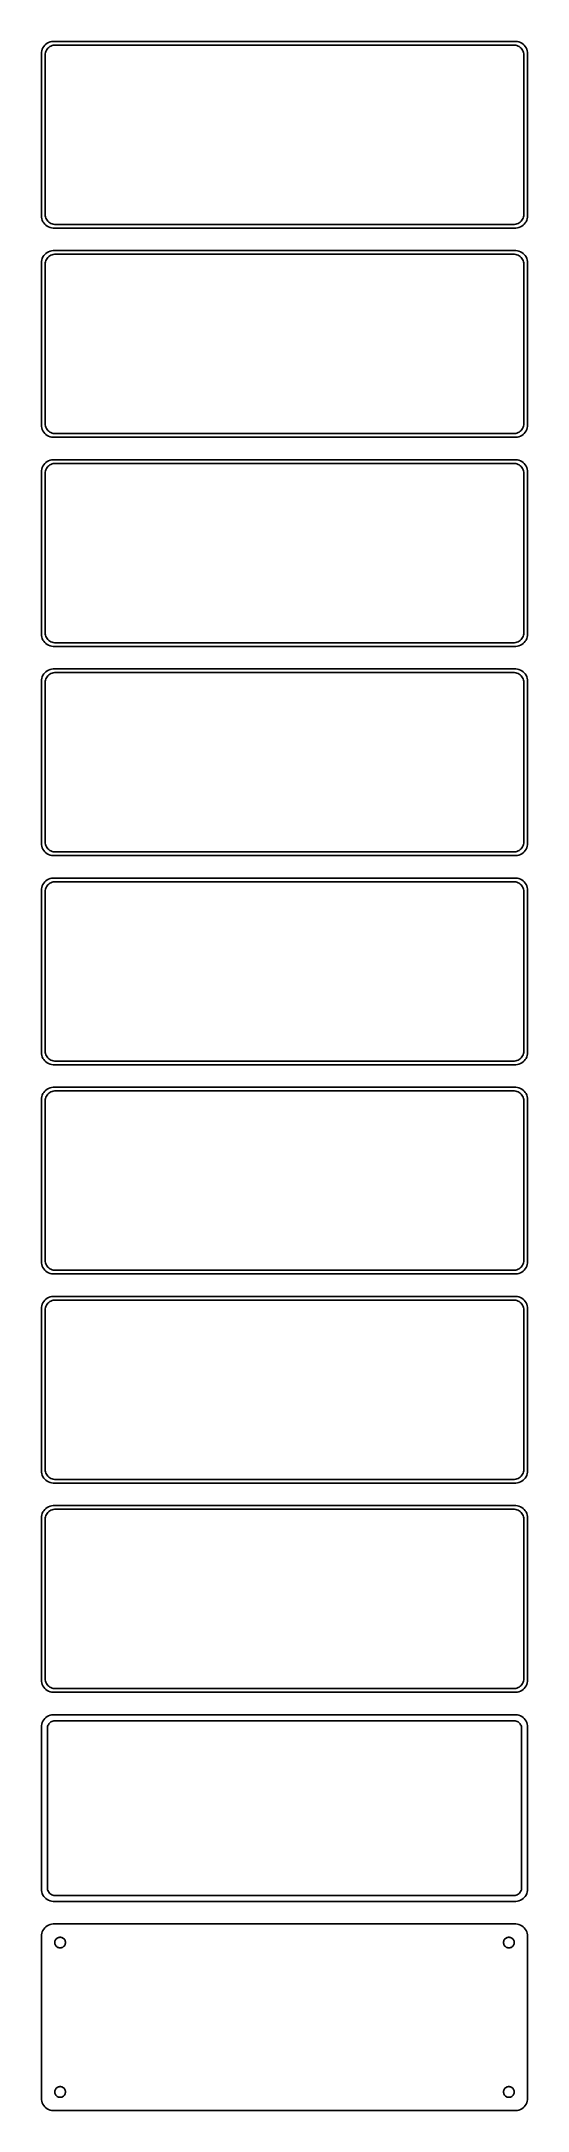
# Model space of a CAD drawing. Header units: metres. Extents: x -98 to 98, y 803 to 1633.
import ezdxf

# ---------------------------------------------------------------- set-up
doc = ezdxf.new("R2010")
doc.units = ezdxf.units.M

msp = doc.modelspace()

# ---------------------------------------------------------------- linework, layer by layer
for p, q in [((-97.4606, 1629.13), (-97.5, 1628.5)), ((-97.3429, 1629.74), (-97.4606, 1629.13)), ((-97.1489, 1630.34), (-97.3429, 1629.74)), ((-96.8815, 1630.91), (-97.1489, 1630.34)), ((-96.5451, 1631.44), (-96.8815, 1630.91)), ((-96.1448, 1631.92), (-96.5451, 1631.44)), ((-95.6871, 1632.35), (-96.1448, 1631.92)), ((-95.9685, 1628.5), (-95.8743, 1628.99)), ((-95.8743, 1628.99), (-95.7191, 1629.47)), ((-95.7191, 1629.47), (-95.5052, 1629.93)), ((-95.1791, 1632.72), (-95.6871, 1632.35)), ((-95.5052, 1629.93), (-95.2361, 1630.35)), ((-95.2361, 1630.35), (-94.9159, 1630.74)), ((-94.6289, 1633.02), (-95.1791, 1632.72)), ((-94.9159, 1630.74), (-94.5497, 1631.08)), ((-94.0451, 1633.26), (-94.6289, 1633.02)), ((-94.5497, 1631.08), (-94.1433, 1631.38)), ((-94.1433, 1631.38), (-93.7031, 1631.62)), ((-93.4369, 1633.41), (-94.0451, 1633.26)), ((-93.7031, 1631.62), (-93.2361, 1631.8)), ((-92.8139, 1633.49), (-93.4369, 1633.41)), ((-93.2361, 1631.8), (-92.7495, 1631.93)), ((92.8139, 1633.49), (-92.8139, 1633.49)), ((-92.7495, 1631.93), (-92.2512, 1631.99)), ((-92.2512, 1631.99), (92.2512, 1631.99)), ((92.2512, 1631.99), (92.7495, 1631.93)), ((92.7495, 1631.93), (93.2361, 1631.8)), ((93.4369, 1633.41), (92.8139, 1633.49)), ((93.2361, 1631.8), (93.7031, 1631.62)), ((94.0451, 1633.26), (93.4369, 1633.41)), ((93.7031, 1631.62), (94.1433, 1631.38)), ((94.6289, 1633.02), (94.0451, 1633.26)), ((94.1433, 1631.38), (94.5497, 1631.08)), ((94.5497, 1631.08), (94.9159, 1630.74)), ((95.1791, 1632.72), (94.6289, 1633.02)), ((94.9159, 1630.74), (95.2361, 1630.35)), ((95.6871, 1632.35), (95.1791, 1632.72)), ((95.2361, 1630.35), (95.5052, 1629.93)), ((95.5052, 1629.93), (95.7191, 1629.47)), ((96.1448, 1631.92), (95.6871, 1632.35)), ((95.7191, 1629.47), (95.8743, 1628.99)), ((95.8743, 1628.99), (95.9685, 1628.5)), ((96.5451, 1631.44), (96.1448, 1631.92)), ((96.8815, 1630.91), (96.5451, 1631.44)), ((97.1489, 1630.34), (96.8815, 1630.91)), ((97.3429, 1629.74), (97.1489, 1630.34)), ((97.4606, 1629.13), (97.3429, 1629.74)), ((97.5, 1628.5), (97.4606, 1629.13)), ((-97.5, 1628.5), (-97.5, 1563.5)), ((-96, 1628), (-95.9685, 1628.5)), ((-96, 1564), (-96, 1628)), ((95.9685, 1628.5), (96, 1628)), ((96, 1628), (96, 1564)), ((97.5, 1563.5), (97.5, 1628.5)), ((-97.5, 1563.5), (-97.4606, 1562.87)), ((-97.4606, 1562.87), (-97.3429, 1562.26)), ((-97.3429, 1562.26), (-97.1489, 1561.66)), ((-95.9685, 1563.5), (-96, 1564)), ((-95.8743, 1563.01), (-95.9685, 1563.5)), ((-95.7191, 1562.53), (-95.8743, 1563.01)), ((-95.5052, 1562.07), (-95.7191, 1562.53)), ((95.7191, 1562.53), (95.5052, 1562.07)), ((95.8743, 1563.01), (95.7191, 1562.53)), ((95.9685, 1563.5), (95.8743, 1563.01)), ((96, 1564), (95.9685, 1563.5)), ((97.1489, 1561.66), (97.3429, 1562.26)), ((97.3429, 1562.26), (97.4606, 1562.87)), ((97.4606, 1562.87), (97.5, 1563.5)), ((-97.1489, 1561.66), (-96.8815, 1561.09)), ((-96.8815, 1561.09), (-96.5451, 1560.56)), ((-96.5451, 1560.56), (-96.1448, 1560.08)), ((-96.1448, 1560.08), (-95.6871, 1559.65)), ((-95.6871, 1559.65), (-95.1791, 1559.28)), ((-95.2361, 1561.65), (-95.5052, 1562.07)), ((-94.9159, 1561.26), (-95.2361, 1561.65)), ((-95.1791, 1559.28), (-94.6289, 1558.98)), ((-94.5497, 1560.92), (-94.9159, 1561.26)), ((-94.6289, 1558.98), (-94.0451, 1558.74)), ((-94.1433, 1560.62), (-94.5497, 1560.92)), ((-93.7031, 1560.38), (-94.1433, 1560.62)), ((-94.0451, 1558.74), (-93.4369, 1558.59)), ((-93.2361, 1560.2), (-93.7031, 1560.38)), ((-93.4369, 1558.59), (-92.8139, 1558.51)), ((-92.7495, 1560.07), (-93.2361, 1560.2)), ((-92.8139, 1558.51), (92.8139, 1558.51)), ((-92.2512, 1560.01), (-92.7495, 1560.07)), ((92.2512, 1560.01), (-92.2512, 1560.01)), ((92.7495, 1560.07), (92.2512, 1560.01)), ((93.2361, 1560.2), (92.7495, 1560.07)), ((92.8139, 1558.51), (93.4369, 1558.59)), ((93.7031, 1560.38), (93.2361, 1560.2)), ((93.4369, 1558.59), (94.0451, 1558.74)), ((94.1433, 1560.62), (93.7031, 1560.38)), ((94.0451, 1558.74), (94.6289, 1558.98)), ((94.5497, 1560.92), (94.1433, 1560.62)), ((94.9159, 1561.26), (94.5497, 1560.92)), ((94.6289, 1558.98), (95.1791, 1559.28)), ((95.2361, 1561.65), (94.9159, 1561.26)), ((95.1791, 1559.28), (95.6871, 1559.65)), ((95.5052, 1562.07), (95.2361, 1561.65)), ((95.6871, 1559.65), (96.1448, 1560.08)), ((96.1448, 1560.08), (96.5451, 1560.56)), ((96.5451, 1560.56), (96.8815, 1561.09)), ((96.8815, 1561.09), (97.1489, 1561.66)), ((-97.3429, 1545.74), (-97.4606, 1545.13)), ((-97.1489, 1546.34), (-97.3429, 1545.74)), ((-96.8815, 1546.91), (-97.1489, 1546.34)), ((-96.5451, 1547.44), (-96.8815, 1546.91)), ((-96.1448, 1547.92), (-96.5451, 1547.44)), ((-95.6871, 1548.35), (-96.1448, 1547.92)), ((-95.7191, 1545.47), (-95.5052, 1545.93)), ((-95.1791, 1548.72), (-95.6871, 1548.35)), ((-95.5052, 1545.93), (-95.2361, 1546.35)), ((-95.2361, 1546.35), (-94.9159, 1546.74)), ((-94.6289, 1549.02), (-95.1791, 1548.72)), ((-94.9159, 1546.74), (-94.5497, 1547.08)), ((-94.0451, 1549.26), (-94.6289, 1549.02)), ((-94.5497, 1547.08), (-94.1433, 1547.38)), ((-94.1433, 1547.38), (-93.7031, 1547.62)), ((-93.4369, 1549.41), (-94.0451, 1549.26)), ((-93.7031, 1547.62), (-93.2361, 1547.8)), ((-92.8139, 1549.49), (-93.4369, 1549.41)), ((-93.2361, 1547.8), (-92.7495, 1547.93)), ((92.8139, 1549.49), (-92.8139, 1549.49)), ((-92.7495, 1547.93), (-92.2512, 1547.99)), ((-92.2512, 1547.99), (92.2512, 1547.99)), ((92.2512, 1547.99), (92.7495, 1547.93)), ((92.7495, 1547.93), (93.2361, 1547.8)), ((93.4369, 1549.41), (92.8139, 1549.49)), ((93.2361, 1547.8), (93.7031, 1547.62)), ((94.0451, 1549.26), (93.4369, 1549.41)), ((93.7031, 1547.62), (94.1433, 1547.38)), ((94.6289, 1549.02), (94.0451, 1549.26)), ((94.1433, 1547.38), (94.5497, 1547.08)), ((94.5497, 1547.08), (94.9159, 1546.74)), ((95.1791, 1548.72), (94.6289, 1549.02)), ((94.9159, 1546.74), (95.2361, 1546.35)), ((95.6871, 1548.35), (95.1791, 1548.72)), ((95.2361, 1546.35), (95.5052, 1545.93)), ((95.5052, 1545.93), (95.7191, 1545.47)), ((96.1448, 1547.92), (95.6871, 1548.35)), ((96.5451, 1547.44), (96.1448, 1547.92)), ((96.8815, 1546.91), (96.5451, 1547.44)), ((97.1489, 1546.34), (96.8815, 1546.91)), ((97.3429, 1545.74), (97.1489, 1546.34)), ((97.4606, 1545.13), (97.3429, 1545.74)), ((-97.4606, 1545.13), (-97.5, 1544.5)), ((-97.5, 1544.5), (-97.5, 1479.5)), ((-96, 1544), (-95.9685, 1544.5)), ((-96, 1480), (-96, 1544)), ((-95.9685, 1544.5), (-95.8743, 1544.99)), ((-95.8743, 1544.99), (-95.7191, 1545.47)), ((95.7191, 1545.47), (95.8743, 1544.99)), ((95.8743, 1544.99), (95.9685, 1544.5)), ((95.9685, 1544.5), (96, 1544)), ((96, 1544), (96, 1480)), ((97.5, 1544.5), (97.4606, 1545.13)), ((97.5, 1479.5), (97.5, 1544.5)), ((-97.5, 1479.5), (-97.4606, 1478.87)), ((-95.9685, 1479.5), (-96, 1480)), ((-95.8743, 1479.01), (-95.9685, 1479.5)), ((95.9685, 1479.5), (95.8743, 1479.01)), ((96, 1480), (95.9685, 1479.5)), ((97.4606, 1478.87), (97.5, 1479.5)), ((-97.4606, 1478.87), (-97.3429, 1478.26)), ((-97.3429, 1478.26), (-97.1489, 1477.66)), ((-97.1489, 1477.66), (-96.8815, 1477.09)), ((-96.8815, 1477.09), (-96.5451, 1476.56)), ((-96.5451, 1476.56), (-96.1448, 1476.08)), ((-96.1448, 1476.08), (-95.6871, 1475.65)), ((-95.7191, 1478.53), (-95.8743, 1479.01)), ((-95.5052, 1478.07), (-95.7191, 1478.53)), ((-95.6871, 1475.65), (-95.1791, 1475.28)), ((-95.2361, 1477.65), (-95.5052, 1478.07)), ((-94.9159, 1477.26), (-95.2361, 1477.65)), ((-95.1791, 1475.28), (-94.6289, 1474.98)), ((-94.5497, 1476.92), (-94.9159, 1477.26)), ((-94.6289, 1474.98), (-94.0451, 1474.74)), ((-94.1433, 1476.62), (-94.5497, 1476.92)), ((-93.7031, 1476.38), (-94.1433, 1476.62)), ((-94.0451, 1474.74), (-93.4369, 1474.59)), ((-93.2361, 1476.2), (-93.7031, 1476.38)), ((-93.4369, 1474.59), (-92.8139, 1474.51)), ((-92.7495, 1476.07), (-93.2361, 1476.2)), ((-92.8139, 1474.51), (92.8139, 1474.51)), ((-92.2512, 1476.01), (-92.7495, 1476.07)), ((92.2512, 1476.01), (-92.2512, 1476.01)), ((92.7495, 1476.07), (92.2512, 1476.01)), ((93.2361, 1476.2), (92.7495, 1476.07)), ((92.8139, 1474.51), (93.4369, 1474.59)), ((93.7031, 1476.38), (93.2361, 1476.2)), ((93.4369, 1474.59), (94.0451, 1474.74)), ((94.1433, 1476.62), (93.7031, 1476.38)), ((94.0451, 1474.74), (94.6289, 1474.98)), ((94.5497, 1476.92), (94.1433, 1476.62)), ((94.9159, 1477.26), (94.5497, 1476.92)), ((94.6289, 1474.98), (95.1791, 1475.28)), ((95.2361, 1477.65), (94.9159, 1477.26)), ((95.1791, 1475.28), (95.6871, 1475.65)), ((95.5052, 1478.07), (95.2361, 1477.65)), ((95.7191, 1478.53), (95.5052, 1478.07)), ((95.6871, 1475.65), (96.1448, 1476.08)), ((95.8743, 1479.01), (95.7191, 1478.53)), ((96.1448, 1476.08), (96.5451, 1476.56)), ((96.5451, 1476.56), (96.8815, 1477.09)), ((96.8815, 1477.09), (97.1489, 1477.66)), ((97.1489, 1477.66), (97.3429, 1478.26)), ((97.3429, 1478.26), (97.4606, 1478.87)), ((-96.8815, 1462.91), (-97.1489, 1462.34)), ((-96.5451, 1463.44), (-96.8815, 1462.91)), ((-96.1448, 1463.92), (-96.5451, 1463.44)), ((-95.6871, 1464.35), (-96.1448, 1463.92)), ((-95.1791, 1464.72), (-95.6871, 1464.35)), ((-95.2361, 1462.35), (-94.9159, 1462.74)), ((-94.6289, 1465.02), (-95.1791, 1464.72)), ((-94.9159, 1462.74), (-94.5497, 1463.08)), ((-94.0451, 1465.26), (-94.6289, 1465.02)), ((-94.5497, 1463.08), (-94.1433, 1463.38)), ((-94.1433, 1463.38), (-93.7031, 1463.62)), ((-93.4369, 1465.41), (-94.0451, 1465.26)), ((-93.7031, 1463.62), (-93.2361, 1463.8)), ((-92.8139, 1465.49), (-93.4369, 1465.41)), ((-93.2361, 1463.8), (-92.7495, 1463.93)), ((92.8139, 1465.49), (-92.8139, 1465.49)), ((-92.7495, 1463.93), (-92.2512, 1463.99)), ((-92.2512, 1463.99), (92.2512, 1463.99)), ((92.2512, 1463.99), (92.7495, 1463.93)), ((92.7495, 1463.93), (93.2361, 1463.8)), ((93.4369, 1465.41), (92.8139, 1465.49)), ((93.2361, 1463.8), (93.7031, 1463.62)), ((94.0451, 1465.26), (93.4369, 1465.41)), ((93.7031, 1463.62), (94.1433, 1463.38)), ((94.6289, 1465.02), (94.0451, 1465.26)), ((94.1433, 1463.38), (94.5497, 1463.08)), ((94.5497, 1463.08), (94.9159, 1462.74)), ((95.1791, 1464.72), (94.6289, 1465.02)), ((94.9159, 1462.74), (95.2361, 1462.35)), ((95.6871, 1464.35), (95.1791, 1464.72)), ((96.1448, 1463.92), (95.6871, 1464.35)), ((96.5451, 1463.44), (96.1448, 1463.92)), ((96.8815, 1462.91), (96.5451, 1463.44)), ((97.1489, 1462.34), (96.8815, 1462.91)), ((-97.4606, 1461.13), (-97.5, 1460.5)), ((-97.5, 1460.5), (-97.5, 1395.5)), ((-97.3429, 1461.74), (-97.4606, 1461.13)), ((-97.1489, 1462.34), (-97.3429, 1461.74)), ((-96, 1460), (-95.9685, 1460.5)), ((-96, 1396), (-96, 1460)), ((-95.9685, 1460.5), (-95.8743, 1460.99)), ((-95.8743, 1460.99), (-95.7191, 1461.47)), ((-95.7191, 1461.47), (-95.5052, 1461.93)), ((-95.5052, 1461.93), (-95.2361, 1462.35)), ((95.2361, 1462.35), (95.5052, 1461.93)), ((95.5052, 1461.93), (95.7191, 1461.47)), ((95.7191, 1461.47), (95.8743, 1460.99)), ((95.8743, 1460.99), (95.9685, 1460.5)), ((95.9685, 1460.5), (96, 1460)), ((96, 1460), (96, 1396)), ((97.3429, 1461.74), (97.1489, 1462.34)), ((97.4606, 1461.13), (97.3429, 1461.74)), ((97.5, 1460.5), (97.4606, 1461.13)), ((97.5, 1395.5), (97.5, 1460.5)), ((-97.5, 1395.5), (-97.4606, 1394.87)), ((-97.4606, 1394.87), (-97.3429, 1394.26)), ((-97.3429, 1394.26), (-97.1489, 1393.66)), ((-97.1489, 1393.66), (-96.8815, 1393.09)), ((-96.8815, 1393.09), (-96.5451, 1392.56)), ((-96.5451, 1392.56), (-96.1448, 1392.08)), ((-96.1448, 1392.08), (-95.6871, 1391.65)), ((-95.9685, 1395.5), (-96, 1396)), ((-95.8743, 1395.01), (-95.9685, 1395.5)), ((-95.7191, 1394.53), (-95.8743, 1395.01)), ((-95.5052, 1394.07), (-95.7191, 1394.53)), ((-95.6871, 1391.65), (-95.1791, 1391.28)), ((-95.2361, 1393.65), (-95.5052, 1394.07)), ((-94.9159, 1393.26), (-95.2361, 1393.65)), ((-95.1791, 1391.28), (-94.6289, 1390.98)), ((-94.5497, 1392.92), (-94.9159, 1393.26)), ((-94.6289, 1390.98), (-94.0451, 1390.74)), ((-94.1433, 1392.62), (-94.5497, 1392.92)), ((-93.7031, 1392.38), (-94.1433, 1392.62)), ((-94.0451, 1390.74), (-93.4369, 1390.59)), ((-93.2361, 1392.2), (-93.7031, 1392.38)), ((-93.4369, 1390.59), (-92.8139, 1390.51)), ((-92.7495, 1392.07), (-93.2361, 1392.2)), ((-92.8139, 1390.51), (92.8139, 1390.51)), ((-92.2512, 1392.01), (-92.7495, 1392.07)), ((92.2512, 1392.01), (-92.2512, 1392.01)), ((92.7495, 1392.07), (92.2512, 1392.01)), ((93.2361, 1392.2), (92.7495, 1392.07)), ((92.8139, 1390.51), (93.4369, 1390.59)), ((93.7031, 1392.38), (93.2361, 1392.2)), ((93.4369, 1390.59), (94.0451, 1390.74)), ((94.1433, 1392.62), (93.7031, 1392.38)), ((94.0451, 1390.74), (94.6289, 1390.98)), ((94.5497, 1392.92), (94.1433, 1392.62)), ((94.9159, 1393.26), (94.5497, 1392.92)), ((94.6289, 1390.98), (95.1791, 1391.28)), ((95.2361, 1393.65), (94.9159, 1393.26)), ((95.1791, 1391.28), (95.6871, 1391.65)), ((95.5052, 1394.07), (95.2361, 1393.65)), ((95.7191, 1394.53), (95.5052, 1394.07)), ((95.6871, 1391.65), (96.1448, 1392.08)), ((95.8743, 1395.01), (95.7191, 1394.53)), ((95.9685, 1395.5), (95.8743, 1395.01)), ((96, 1396), (95.9685, 1395.5)), ((96.1448, 1392.08), (96.5451, 1392.56)), ((96.5451, 1392.56), (96.8815, 1393.09)), ((96.8815, 1393.09), (97.1489, 1393.66)), ((97.1489, 1393.66), (97.3429, 1394.26)), ((97.3429, 1394.26), (97.4606, 1394.87)), ((97.4606, 1394.87), (97.5, 1395.5)), ((-96.5451, 1379.44), (-96.8815, 1378.91)), ((-96.1448, 1379.92), (-96.5451, 1379.44)), ((-95.6871, 1380.35), (-96.1448, 1379.92)), ((-95.1791, 1380.72), (-95.6871, 1380.35)), ((-94.6289, 1381.02), (-95.1791, 1380.72)), ((-94.0451, 1381.26), (-94.6289, 1381.02)), ((-94.1433, 1379.38), (-93.7031, 1379.62)), ((-93.4369, 1381.41), (-94.0451, 1381.26)), ((-93.7031, 1379.62), (-93.2361, 1379.8)), ((-92.8139, 1381.49), (-93.4369, 1381.41)), ((-93.2361, 1379.8), (-92.7495, 1379.93)), ((92.8139, 1381.49), (-92.8139, 1381.49)), ((-92.7495, 1379.93), (-92.2512, 1379.99)), ((-92.2512, 1379.99), (92.2512, 1379.99)), ((92.2512, 1379.99), (92.7495, 1379.93)), ((92.7495, 1379.93), (93.2361, 1379.8)), ((93.4369, 1381.41), (92.8139, 1381.49)), ((93.2361, 1379.8), (93.7031, 1379.62)), ((94.0451, 1381.26), (93.4369, 1381.41)), ((93.7031, 1379.62), (94.1433, 1379.38)), ((94.6289, 1381.02), (94.0451, 1381.26)), ((95.1791, 1380.72), (94.6289, 1381.02)), ((95.6871, 1380.35), (95.1791, 1380.72)), ((96.1448, 1379.92), (95.6871, 1380.35)), ((96.5451, 1379.44), (96.1448, 1379.92)), ((96.8815, 1378.91), (96.5451, 1379.44)), ((-97.4606, 1377.13), (-97.5, 1376.5)), ((-97.5, 1376.5), (-97.5, 1311.5)), ((-97.3429, 1377.74), (-97.4606, 1377.13)), ((-97.1489, 1378.34), (-97.3429, 1377.74)), ((-96.8815, 1378.91), (-97.1489, 1378.34)), ((-96, 1376), (-95.9685, 1376.5)), ((-96, 1312), (-96, 1376)), ((-95.9685, 1376.5), (-95.8743, 1376.99)), ((-95.8743, 1376.99), (-95.7191, 1377.47)), ((-95.7191, 1377.47), (-95.5052, 1377.93)), ((-95.5052, 1377.93), (-95.2361, 1378.35)), ((-95.2361, 1378.35), (-94.9159, 1378.74)), ((-94.9159, 1378.74), (-94.5497, 1379.08)), ((-94.5497, 1379.08), (-94.1433, 1379.38)), ((94.1433, 1379.38), (94.5497, 1379.08)), ((94.5497, 1379.08), (94.9159, 1378.74)), ((94.9159, 1378.74), (95.2361, 1378.35)), ((95.2361, 1378.35), (95.5052, 1377.93)), ((95.5052, 1377.93), (95.7191, 1377.47)), ((95.7191, 1377.47), (95.8743, 1376.99)), ((95.8743, 1376.99), (95.9685, 1376.5)), ((95.9685, 1376.5), (96, 1376)), ((96, 1376), (96, 1312)), ((97.1489, 1378.34), (96.8815, 1378.91)), ((97.3429, 1377.74), (97.1489, 1378.34)), ((97.4606, 1377.13), (97.3429, 1377.74)), ((97.5, 1376.5), (97.4606, 1377.13)), ((97.5, 1311.5), (97.5, 1376.5)), ((-97.5, 1311.5), (-97.4606, 1310.87)), ((-97.4606, 1310.87), (-97.3429, 1310.26)), ((-97.3429, 1310.26), (-97.1489, 1309.66)), ((-97.1489, 1309.66), (-96.8815, 1309.09)), ((-96.8815, 1309.09), (-96.5451, 1308.56)), ((-96.5451, 1308.56), (-96.1448, 1308.08)), ((-96.1448, 1308.08), (-95.6871, 1307.65)), ((-95.9685, 1311.5), (-96, 1312)), ((-95.8743, 1311.01), (-95.9685, 1311.5)), ((-95.7191, 1310.53), (-95.8743, 1311.01)), ((-95.5052, 1310.07), (-95.7191, 1310.53)), ((-95.6871, 1307.65), (-95.1791, 1307.28)), ((-95.2361, 1309.65), (-95.5052, 1310.07)), ((-94.9159, 1309.26), (-95.2361, 1309.65)), ((-95.1791, 1307.28), (-94.6289, 1306.98)), ((-94.5497, 1308.92), (-94.9159, 1309.26)), ((-94.6289, 1306.98), (-94.0451, 1306.74)), ((-94.1433, 1308.62), (-94.5497, 1308.92)), ((-93.7031, 1308.38), (-94.1433, 1308.62)), ((-94.0451, 1306.74), (-93.4369, 1306.59)), ((-93.2361, 1308.2), (-93.7031, 1308.38)), ((-93.4369, 1306.59), (-92.8139, 1306.51)), ((-92.7495, 1308.07), (-93.2361, 1308.2)), ((-92.8139, 1306.51), (92.8139, 1306.51)), ((-92.2512, 1308.01), (-92.7495, 1308.07)), ((92.2512, 1308.01), (-92.2512, 1308.01)), ((92.7495, 1308.07), (92.2512, 1308.01)), ((93.2361, 1308.2), (92.7495, 1308.07)), ((92.8139, 1306.51), (93.4369, 1306.59)), ((93.7031, 1308.38), (93.2361, 1308.2)), ((93.4369, 1306.59), (94.0451, 1306.74)), ((94.1433, 1308.62), (93.7031, 1308.38)), ((94.0451, 1306.74), (94.6289, 1306.98)), ((94.5497, 1308.92), (94.1433, 1308.62)), ((94.9159, 1309.26), (94.5497, 1308.92)), ((94.6289, 1306.98), (95.1791, 1307.28)), ((95.2361, 1309.65), (94.9159, 1309.26)), ((95.1791, 1307.28), (95.6871, 1307.65)), ((95.5052, 1310.07), (95.2361, 1309.65)), ((95.7191, 1310.53), (95.5052, 1310.07)), ((95.6871, 1307.65), (96.1448, 1308.08)), ((95.8743, 1311.01), (95.7191, 1310.53)), ((95.9685, 1311.5), (95.8743, 1311.01)), ((96, 1312), (95.9685, 1311.5)), ((96.1448, 1308.08), (96.5451, 1308.56)), ((96.5451, 1308.56), (96.8815, 1309.09)), ((96.8815, 1309.09), (97.1489, 1309.66)), ((97.1489, 1309.66), (97.3429, 1310.26)), ((97.3429, 1310.26), (97.4606, 1310.87)), ((97.4606, 1310.87), (97.5, 1311.5)), ((-95.6871, 1296.35), (-96.1448, 1295.92)), ((-95.1791, 1296.72), (-95.6871, 1296.35)), ((-94.6289, 1297.02), (-95.1791, 1296.72)), ((-94.0451, 1297.26), (-94.6289, 1297.02)), ((-93.4369, 1297.41), (-94.0451, 1297.26)), ((-92.8139, 1297.49), (-93.4369, 1297.41)), ((92.8139, 1297.49), (-92.8139, 1297.49)), ((93.4369, 1297.41), (92.8139, 1297.49)), ((94.0451, 1297.26), (93.4369, 1297.41)), ((94.6289, 1297.02), (94.0451, 1297.26)), ((95.1791, 1296.72), (94.6289, 1297.02)), ((95.6871, 1296.35), (95.1791, 1296.72)), ((96.1448, 1295.92), (95.6871, 1296.35)), ((-97.4606, 1293.13), (-97.5, 1292.5)), ((-97.5, 1292.5), (-97.5, 1227.5)), ((-97.3429, 1293.74), (-97.4606, 1293.13)), ((-97.1489, 1294.34), (-97.3429, 1293.74)), ((-96.8815, 1294.91), (-97.1489, 1294.34)), ((-96.5451, 1295.44), (-96.8815, 1294.91)), ((-96.1448, 1295.92), (-96.5451, 1295.44)), ((-96, 1292), (-95.9685, 1292.5)), ((-96, 1228), (-96, 1292)), ((-95.9685, 1292.5), (-95.8743, 1292.99)), ((-95.8743, 1292.99), (-95.7191, 1293.47)), ((-95.7191, 1293.47), (-95.5052, 1293.93)), ((-95.5052, 1293.93), (-95.2361, 1294.35)), ((-95.2361, 1294.35), (-94.9159, 1294.74)), ((-94.9159, 1294.74), (-94.5497, 1295.08)), ((-94.5497, 1295.08), (-94.1433, 1295.38)), ((-94.1433, 1295.38), (-93.7031, 1295.62)), ((-93.7031, 1295.62), (-93.2361, 1295.8)), ((-93.2361, 1295.8), (-92.7495, 1295.93)), ((-92.7495, 1295.93), (-92.2512, 1295.99)), ((-92.2512, 1295.99), (92.2512, 1295.99)), ((92.2512, 1295.99), (92.7495, 1295.93)), ((92.7495, 1295.93), (93.2361, 1295.8)), ((93.2361, 1295.8), (93.7031, 1295.62)), ((93.7031, 1295.62), (94.1433, 1295.38)), ((94.1433, 1295.38), (94.5497, 1295.08)), ((94.5497, 1295.08), (94.9159, 1294.74)), ((94.9159, 1294.74), (95.2361, 1294.35)), ((95.2361, 1294.35), (95.5052, 1293.93)), ((95.5052, 1293.93), (95.7191, 1293.47)), ((95.7191, 1293.47), (95.8743, 1292.99)), ((95.8743, 1292.99), (95.9685, 1292.5)), ((95.9685, 1292.5), (96, 1292)), ((96, 1292), (96, 1228)), ((96.5451, 1295.44), (96.1448, 1295.92)), ((96.8815, 1294.91), (96.5451, 1295.44)), ((97.1489, 1294.34), (96.8815, 1294.91)), ((97.3429, 1293.74), (97.1489, 1294.34)), ((97.4606, 1293.13), (97.3429, 1293.74)), ((97.5, 1292.5), (97.4606, 1293.13)), ((97.5, 1227.5), (97.5, 1292.5)), ((-97.5, 1227.5), (-97.4606, 1226.87)), ((-97.4606, 1226.87), (-97.3429, 1226.26)), ((-97.3429, 1226.26), (-97.1489, 1225.66)), ((-97.1489, 1225.66), (-96.8815, 1225.09)), ((-96.8815, 1225.09), (-96.5451, 1224.56)), ((-96.5451, 1224.56), (-96.1448, 1224.08)), ((-96.1448, 1224.08), (-95.6871, 1223.65)), ((-95.9685, 1227.5), (-96, 1228)), ((-95.8743, 1227.01), (-95.9685, 1227.5)), ((-95.7191, 1226.53), (-95.8743, 1227.01)), ((-95.5052, 1226.07), (-95.7191, 1226.53)), ((-95.6871, 1223.65), (-95.1791, 1223.28)), ((-95.2361, 1225.65), (-95.5052, 1226.07)), ((-94.9159, 1225.26), (-95.2361, 1225.65)), ((-95.1791, 1223.28), (-94.6289, 1222.98)), ((-94.5497, 1224.92), (-94.9159, 1225.26)), ((-94.6289, 1222.98), (-94.0451, 1222.74)), ((-94.1433, 1224.62), (-94.5497, 1224.92)), ((-93.7031, 1224.38), (-94.1433, 1224.62)), ((-94.0451, 1222.74), (-93.4369, 1222.59)), ((-93.2361, 1224.2), (-93.7031, 1224.38)), ((-93.4369, 1222.59), (-92.8139, 1222.51)), ((-92.7495, 1224.07), (-93.2361, 1224.2)), ((-92.8139, 1222.51), (92.8139, 1222.51)), ((-92.2512, 1224.01), (-92.7495, 1224.07)), ((92.2512, 1224.01), (-92.2512, 1224.01)), ((92.7495, 1224.07), (92.2512, 1224.01)), ((93.2361, 1224.2), (92.7495, 1224.07)), ((92.8139, 1222.51), (93.4369, 1222.59)), ((93.7031, 1224.38), (93.2361, 1224.2)), ((93.4369, 1222.59), (94.0451, 1222.74)), ((94.1433, 1224.62), (93.7031, 1224.38)), ((94.0451, 1222.74), (94.6289, 1222.98)), ((94.5497, 1224.92), (94.1433, 1224.62)), ((94.9159, 1225.26), (94.5497, 1224.92)), ((94.6289, 1222.98), (95.1791, 1223.28)), ((95.2361, 1225.65), (94.9159, 1225.26)), ((95.1791, 1223.28), (95.6871, 1223.65)), ((95.5052, 1226.07), (95.2361, 1225.65)), ((95.7191, 1226.53), (95.5052, 1226.07)), ((95.6871, 1223.65), (96.1448, 1224.08)), ((95.8743, 1227.01), (95.7191, 1226.53)), ((95.9685, 1227.5), (95.8743, 1227.01)), ((96, 1228), (95.9685, 1227.5)), ((96.1448, 1224.08), (96.5451, 1224.56)), ((96.5451, 1224.56), (96.8815, 1225.09)), ((96.8815, 1225.09), (97.1489, 1225.66)), ((97.1489, 1225.66), (97.3429, 1226.26)), ((97.3429, 1226.26), (97.4606, 1226.87)), ((97.4606, 1226.87), (97.5, 1227.5)), ((-94.0451, 1213.26), (-94.6289, 1213.02)), ((-93.4369, 1213.41), (-94.0451, 1213.26)), ((-92.8139, 1213.49), (-93.4369, 1213.41)), ((92.8139, 1213.49), (-92.8139, 1213.49)), ((93.4369, 1213.41), (92.8139, 1213.49)), ((94.0451, 1213.26), (93.4369, 1213.41)), ((94.6289, 1213.02), (94.0451, 1213.26)), ((-97.4606, 1209.13), (-97.5, 1208.5)), ((-97.5, 1208.5), (-97.5, 1143.5)), ((-97.3429, 1209.74), (-97.4606, 1209.13)), ((-97.1489, 1210.34), (-97.3429, 1209.74)), ((-96.8815, 1210.91), (-97.1489, 1210.34)), ((-96.5451, 1211.44), (-96.8815, 1210.91)), ((-96.1448, 1211.92), (-96.5451, 1211.44)), ((-95.6871, 1212.35), (-96.1448, 1211.92)), ((-96, 1208), (-95.9685, 1208.5)), ((-96, 1144), (-96, 1208)), ((-95.9685, 1208.5), (-95.8743, 1208.99)), ((-95.8743, 1208.99), (-95.7191, 1209.47)), ((-95.7191, 1209.47), (-95.5052, 1209.93)), ((-95.1791, 1212.72), (-95.6871, 1212.35)), ((-95.5052, 1209.93), (-95.2361, 1210.35)), ((-95.2361, 1210.35), (-94.9159, 1210.74)), ((-94.6289, 1213.02), (-95.1791, 1212.72)), ((-94.9159, 1210.74), (-94.5497, 1211.08)), ((-94.5497, 1211.08), (-94.1433, 1211.38)), ((-94.1433, 1211.38), (-93.7031, 1211.62)), ((-93.7031, 1211.62), (-93.2361, 1211.8)), ((-93.2361, 1211.8), (-92.7495, 1211.93)), ((-92.7495, 1211.93), (-92.2512, 1211.99)), ((-92.2512, 1211.99), (92.2512, 1211.99)), ((92.2512, 1211.99), (92.7495, 1211.93)), ((92.7495, 1211.93), (93.2361, 1211.8)), ((93.2361, 1211.8), (93.7031, 1211.62)), ((93.7031, 1211.62), (94.1433, 1211.38)), ((94.1433, 1211.38), (94.5497, 1211.08)), ((94.5497, 1211.08), (94.9159, 1210.74)), ((95.1791, 1212.72), (94.6289, 1213.02)), ((94.9159, 1210.74), (95.2361, 1210.35)), ((95.6871, 1212.35), (95.1791, 1212.72)), ((95.2361, 1210.35), (95.5052, 1209.93)), ((95.5052, 1209.93), (95.7191, 1209.47)), ((96.1448, 1211.92), (95.6871, 1212.35)), ((95.7191, 1209.47), (95.8743, 1208.99)), ((95.8743, 1208.99), (95.9685, 1208.5)), ((95.9685, 1208.5), (96, 1208)), ((96, 1208), (96, 1144)), ((96.5451, 1211.44), (96.1448, 1211.92)), ((96.8815, 1210.91), (96.5451, 1211.44)), ((97.1489, 1210.34), (96.8815, 1210.91)), ((97.3429, 1209.74), (97.1489, 1210.34)), ((97.4606, 1209.13), (97.3429, 1209.74)), ((97.5, 1208.5), (97.4606, 1209.13)), ((97.5, 1143.5), (97.5, 1208.5)), ((-97.5, 1143.5), (-97.4606, 1142.87)), ((-97.4606, 1142.87), (-97.3429, 1142.26)), ((-97.3429, 1142.26), (-97.1489, 1141.66)), ((-97.1489, 1141.66), (-96.8815, 1141.09)), ((-96.8815, 1141.09), (-96.5451, 1140.56)), ((-96.5451, 1140.56), (-96.1448, 1140.08)), ((-96.1448, 1140.08), (-95.6871, 1139.65)), ((-95.9685, 1143.5), (-96, 1144)), ((-95.8743, 1143.01), (-95.9685, 1143.5)), ((-95.7191, 1142.53), (-95.8743, 1143.01)), ((-95.5052, 1142.07), (-95.7191, 1142.53)), ((-95.6871, 1139.65), (-95.1791, 1139.28)), ((-95.2361, 1141.65), (-95.5052, 1142.07)), ((-94.9159, 1141.26), (-95.2361, 1141.65)), ((-95.1791, 1139.28), (-94.6289, 1138.98)), ((-94.5497, 1140.92), (-94.9159, 1141.26)), ((-94.6289, 1138.98), (-94.0451, 1138.74)), ((-94.1433, 1140.62), (-94.5497, 1140.92)), ((-93.7031, 1140.38), (-94.1433, 1140.62)), ((-94.0451, 1138.74), (-93.4369, 1138.59)), ((-93.2361, 1140.2), (-93.7031, 1140.38)), ((-93.4369, 1138.59), (-92.8139, 1138.51)), ((-92.7495, 1140.07), (-93.2361, 1140.2)), ((-92.8139, 1138.51), (92.8139, 1138.51)), ((-92.2512, 1140.01), (-92.7495, 1140.07)), ((92.2512, 1140.01), (-92.2512, 1140.01)), ((92.7495, 1140.07), (92.2512, 1140.01)), ((93.2361, 1140.2), (92.7495, 1140.07)), ((92.8139, 1138.51), (93.4369, 1138.59)), ((93.7031, 1140.38), (93.2361, 1140.2)), ((93.4369, 1138.59), (94.0451, 1138.74)), ((94.1433, 1140.62), (93.7031, 1140.38)), ((94.0451, 1138.74), (94.6289, 1138.98)), ((94.5497, 1140.92), (94.1433, 1140.62)), ((94.9159, 1141.26), (94.5497, 1140.92)), ((94.6289, 1138.98), (95.1791, 1139.28)), ((95.2361, 1141.65), (94.9159, 1141.26)), ((95.1791, 1139.28), (95.6871, 1139.65)), ((95.5052, 1142.07), (95.2361, 1141.65)), ((95.7191, 1142.53), (95.5052, 1142.07)), ((95.6871, 1139.65), (96.1448, 1140.08)), ((95.8743, 1143.01), (95.7191, 1142.53)), ((95.9685, 1143.5), (95.8743, 1143.01)), ((96, 1144), (95.9685, 1143.5)), ((96.1448, 1140.08), (96.5451, 1140.56)), ((96.5451, 1140.56), (96.8815, 1141.09)), ((96.8815, 1141.09), (97.1489, 1141.66)), ((97.1489, 1141.66), (97.3429, 1142.26)), ((97.3429, 1142.26), (97.4606, 1142.87)), ((97.4606, 1142.87), (97.5, 1143.5)), ((-97.4606, 1125.13), (-97.5, 1124.5)), ((-97.5, 1124.5), (-97.5, 1059.5)), ((-97.3429, 1125.74), (-97.4606, 1125.13)), ((-97.1489, 1126.34), (-97.3429, 1125.74)), ((-96.8815, 1126.91), (-97.1489, 1126.34)), ((-96.5451, 1127.44), (-96.8815, 1126.91)), ((-96.1448, 1127.92), (-96.5451, 1127.44)), ((-95.6871, 1128.35), (-96.1448, 1127.92)), ((-96, 1124), (-95.9685, 1124.5)), ((-96, 1060), (-96, 1124)), ((-95.9685, 1124.5), (-95.8743, 1124.99)), ((-95.8743, 1124.99), (-95.7191, 1125.47)), ((-95.7191, 1125.47), (-95.5052, 1125.93)), ((-95.1791, 1128.72), (-95.6871, 1128.35)), ((-95.5052, 1125.93), (-95.2361, 1126.35)), ((-95.2361, 1126.35), (-94.9159, 1126.74)), ((-94.6289, 1129.02), (-95.1791, 1128.72)), ((-94.9159, 1126.74), (-94.5497, 1127.08)), ((-94.0451, 1129.26), (-94.6289, 1129.02)), ((-94.5497, 1127.08), (-94.1433, 1127.38)), ((-94.1433, 1127.38), (-93.7031, 1127.62)), ((-93.4369, 1129.41), (-94.0451, 1129.26)), ((-93.7031, 1127.62), (-93.2361, 1127.8)), ((-92.8139, 1129.49), (-93.4369, 1129.41)), ((-93.2361, 1127.8), (-92.7495, 1127.93)), ((92.8139, 1129.49), (-92.8139, 1129.49)), ((-92.7495, 1127.93), (-92.2512, 1127.99)), ((-92.2512, 1127.99), (92.2512, 1127.99)), ((92.2512, 1127.99), (92.7495, 1127.93)), ((92.7495, 1127.93), (93.2361, 1127.8)), ((93.4369, 1129.41), (92.8139, 1129.49)), ((93.2361, 1127.8), (93.7031, 1127.62)), ((94.0451, 1129.26), (93.4369, 1129.41)), ((93.7031, 1127.62), (94.1433, 1127.38)), ((94.6289, 1129.02), (94.0451, 1129.26)), ((94.1433, 1127.38), (94.5497, 1127.08)), ((94.5497, 1127.08), (94.9159, 1126.74)), ((95.1791, 1128.72), (94.6289, 1129.02)), ((94.9159, 1126.74), (95.2361, 1126.35)), ((95.6871, 1128.35), (95.1791, 1128.72)), ((95.2361, 1126.35), (95.5052, 1125.93)), ((95.5052, 1125.93), (95.7191, 1125.47)), ((96.1448, 1127.92), (95.6871, 1128.35)), ((95.7191, 1125.47), (95.8743, 1124.99)), ((95.8743, 1124.99), (95.9685, 1124.5)), ((95.9685, 1124.5), (96, 1124)), ((96, 1124), (96, 1060)), ((96.5451, 1127.44), (96.1448, 1127.92)), ((96.8815, 1126.91), (96.5451, 1127.44)), ((97.1489, 1126.34), (96.8815, 1126.91)), ((97.3429, 1125.74), (97.1489, 1126.34)), ((97.4606, 1125.13), (97.3429, 1125.74)), ((97.5, 1124.5), (97.4606, 1125.13)), ((97.5, 1059.5), (97.5, 1124.5)), ((-97.5, 1059.5), (-97.4606, 1058.87)), ((-97.4606, 1058.87), (-97.3429, 1058.26)), ((-97.3429, 1058.26), (-97.1489, 1057.66)), ((-97.1489, 1057.66), (-96.8815, 1057.09)), ((-96.8815, 1057.09), (-96.5451, 1056.56)), ((-96.5451, 1056.56), (-96.1448, 1056.08)), ((-96.1448, 1056.08), (-95.6871, 1055.65)), ((-95.9685, 1059.5), (-96, 1060)), ((-95.8743, 1059.01), (-95.9685, 1059.5)), ((-95.7191, 1058.53), (-95.8743, 1059.01)), ((-95.5052, 1058.07), (-95.7191, 1058.53)), ((-95.6871, 1055.65), (-95.1791, 1055.28)), ((-95.2361, 1057.65), (-95.5052, 1058.07)), ((-94.9159, 1057.26), (-95.2361, 1057.65)), ((-94.5497, 1056.92), (-94.9159, 1057.26)), ((-94.1433, 1056.62), (-94.5497, 1056.92)), ((-93.7031, 1056.38), (-94.1433, 1056.62)), ((-93.2361, 1056.2), (-93.7031, 1056.38)), ((-92.7495, 1056.07), (-93.2361, 1056.2)), ((-92.2512, 1056.01), (-92.7495, 1056.07)), ((92.2512, 1056.01), (-92.2512, 1056.01)), ((92.7495, 1056.07), (92.2512, 1056.01)), ((93.2361, 1056.2), (92.7495, 1056.07)), ((93.7031, 1056.38), (93.2361, 1056.2)), ((94.1433, 1056.62), (93.7031, 1056.38)), ((94.5497, 1056.92), (94.1433, 1056.62)), ((94.9159, 1057.26), (94.5497, 1056.92)), ((95.2361, 1057.65), (94.9159, 1057.26)), ((95.1791, 1055.28), (95.6871, 1055.65)), ((95.5052, 1058.07), (95.2361, 1057.65)), ((95.7191, 1058.53), (95.5052, 1058.07)), ((95.6871, 1055.65), (96.1448, 1056.08)), ((95.8743, 1059.01), (95.7191, 1058.53)), ((95.9685, 1059.5), (95.8743, 1059.01)), ((96, 1060), (95.9685, 1059.5)), ((96.1448, 1056.08), (96.5451, 1056.56)), ((96.5451, 1056.56), (96.8815, 1057.09)), ((96.8815, 1057.09), (97.1489, 1057.66)), ((97.1489, 1057.66), (97.3429, 1058.26)), ((97.3429, 1058.26), (97.4606, 1058.87)), ((97.4606, 1058.87), (97.5, 1059.5)), ((-95.1791, 1055.28), (-94.6289, 1054.98)), ((-94.6289, 1054.98), (-94.0451, 1054.74)), ((-94.0451, 1054.74), (-93.4369, 1054.59)), ((-93.4369, 1054.59), (-92.8139, 1054.51)), ((-92.8139, 1054.51), (92.8139, 1054.51)), ((92.8139, 1054.51), (93.4369, 1054.59)), ((93.4369, 1054.59), (94.0451, 1054.74)), ((94.0451, 1054.74), (94.6289, 1054.98)), ((94.6289, 1054.98), (95.1791, 1055.28)), ((-97.4606, 1041.13), (-97.5, 1040.5)), ((-97.5, 1040.5), (-97.5, 975.5)), ((-97.3429, 1041.74), (-97.4606, 1041.13)), ((-97.1489, 1042.34), (-97.3429, 1041.74)), ((-96.8815, 1042.91), (-97.1489, 1042.34)), ((-96.5451, 1043.44), (-96.8815, 1042.91)), ((-96.1448, 1043.92), (-96.5451, 1043.44)), ((-95.6871, 1044.35), (-96.1448, 1043.92)), ((-96, 1040), (-95.9685, 1040.5)), ((-96, 976), (-96, 1040)), ((-95.9685, 1040.5), (-95.8743, 1040.99)), ((-95.8743, 1040.99), (-95.7191, 1041.47)), ((-95.7191, 1041.47), (-95.5052, 1041.93)), ((-95.1791, 1044.72), (-95.6871, 1044.35)), ((-95.5052, 1041.93), (-95.2361, 1042.35)), ((-95.2361, 1042.35), (-94.9159, 1042.74)), ((-94.6289, 1045.02), (-95.1791, 1044.72)), ((-94.9159, 1042.74), (-94.5497, 1043.08)), ((-94.0451, 1045.26), (-94.6289, 1045.02)), ((-94.5497, 1043.08), (-94.1433, 1043.38)), ((-94.1433, 1043.38), (-93.7031, 1043.62)), ((-93.4369, 1045.41), (-94.0451, 1045.26)), ((-93.7031, 1043.62), (-93.2361, 1043.8)), ((-92.8139, 1045.49), (-93.4369, 1045.41)), ((-93.2361, 1043.8), (-92.7495, 1043.93)), ((92.8139, 1045.49), (-92.8139, 1045.49)), ((-92.7495, 1043.93), (-92.2512, 1043.99)), ((-92.2512, 1043.99), (92.2512, 1043.99)), ((92.2512, 1043.99), (92.7495, 1043.93)), ((92.7495, 1043.93), (93.2361, 1043.8)), ((93.4369, 1045.41), (92.8139, 1045.49)), ((93.2361, 1043.8), (93.7031, 1043.62)), ((94.0451, 1045.26), (93.4369, 1045.41)), ((93.7031, 1043.62), (94.1433, 1043.38)), ((94.6289, 1045.02), (94.0451, 1045.26)), ((94.1433, 1043.38), (94.5497, 1043.08)), ((94.5497, 1043.08), (94.9159, 1042.74)), ((95.1791, 1044.72), (94.6289, 1045.02)), ((94.9159, 1042.74), (95.2361, 1042.35)), ((95.6871, 1044.35), (95.1791, 1044.72)), ((95.2361, 1042.35), (95.5052, 1041.93)), ((95.5052, 1041.93), (95.7191, 1041.47)), ((96.1448, 1043.92), (95.6871, 1044.35)), ((95.7191, 1041.47), (95.8743, 1040.99)), ((95.8743, 1040.99), (95.9685, 1040.5)), ((95.9685, 1040.5), (96, 1040)), ((96, 1040), (96, 976)), ((96.5451, 1043.44), (96.1448, 1043.92)), ((96.8815, 1042.91), (96.5451, 1043.44)), ((97.1489, 1042.34), (96.8815, 1042.91)), ((97.3429, 1041.74), (97.1489, 1042.34)), ((97.4606, 1041.13), (97.3429, 1041.74)), ((97.5, 1040.5), (97.4606, 1041.13)), ((97.5, 975.5), (97.5, 1040.5)), ((-97.5, 975.5), (-97.4606, 974.873)), ((-97.4606, 974.873), (-97.3429, 974.257)), ((-97.3429, 974.257), (-97.1489, 973.659)), ((-97.1489, 973.659), (-96.8815, 973.091)), ((-96.8815, 973.091), (-96.5451, 972.561)), ((-96.5451, 972.561), (-96.1448, 972.077)), ((-95.9685, 975.499), (-96, 976)), ((-95.8743, 975.005), (-95.9685, 975.499)), ((-95.7191, 974.528), (-95.8743, 975.005)), ((-95.5052, 974.073), (-95.7191, 974.528)), ((-95.2361, 973.649), (-95.5052, 974.073)), ((-94.9159, 973.262), (-95.2361, 973.649)), ((-94.5497, 972.918), (-94.9159, 973.262)), ((-94.1433, 972.623), (-94.5497, 972.918)), ((-93.7031, 972.381), (-94.1433, 972.623)), ((-93.2361, 972.196), (-93.7031, 972.381)), ((93.7031, 972.381), (93.2361, 972.196)), ((94.1433, 972.623), (93.7031, 972.381)), ((94.5497, 972.918), (94.1433, 972.623)), ((94.9159, 973.262), (94.5497, 972.918)), ((95.2361, 973.649), (94.9159, 973.262)), ((95.5052, 974.073), (95.2361, 973.649)), ((95.7191, 974.528), (95.5052, 974.073)), ((95.8743, 975.005), (95.7191, 974.528)), ((95.9685, 975.499), (95.8743, 975.005)), ((96, 976), (95.9685, 975.499)), ((96.1448, 972.077), (96.5451, 972.561)), ((96.5451, 972.561), (96.8815, 973.091)), ((96.8815, 973.091), (97.1489, 973.659)), ((97.1489, 973.659), (97.3429, 974.257)), ((97.3429, 974.257), (97.4606, 974.873)), ((97.4606, 974.873), (97.5, 975.5)), ((-96.1448, 972.077), (-95.6871, 971.647)), ((-95.6871, 971.647), (-95.1791, 971.278)), ((-95.1791, 971.278), (-94.6289, 970.976)), ((-94.6289, 970.976), (-94.0451, 970.745)), ((-94.0451, 970.745), (-93.4369, 970.589)), ((-93.4369, 970.589), (-92.8139, 970.51)), ((-92.7495, 972.071), (-93.2361, 972.196)), ((-92.8139, 970.51), (92.8139, 970.51)), ((-92.2512, 972.008), (-92.7495, 972.071)), ((92.2512, 972.008), (-92.2512, 972.008)), ((92.7495, 972.071), (92.2512, 972.008)), ((93.2361, 972.196), (92.7495, 972.071)), ((92.8139, 970.51), (93.4369, 970.589)), ((93.4369, 970.589), (94.0451, 970.745)), ((94.0451, 970.745), (94.6289, 970.976)), ((94.6289, 970.976), (95.1791, 971.278)), ((95.1791, 971.278), (95.6871, 971.647)), ((95.6871, 971.647), (96.1448, 972.077)), ((-97.4606, 957.127), (-97.5, 956.5)), ((-97.5, 956.5), (-97.5, 891.5)), ((-97.3429, 957.743), (-97.4606, 957.127)), ((-97.1489, 958.341), (-97.3429, 957.743)), ((-96.8815, 958.909), (-97.1489, 958.341)), ((-96.5451, 959.439), (-96.8815, 958.909)), ((-96.1448, 959.923), (-96.5451, 959.439)), ((-95.6871, 960.353), (-96.1448, 959.923)), ((-95.1791, 960.722), (-95.6871, 960.353)), ((-94.6289, 961.024), (-95.1791, 960.722)), ((-95.1129, 956), (-95.0884, 956.39)), ((-95.1129, 892), (-95.1129, 956)), ((-95.0884, 956.39), (-95.0151, 956.774)), ((-95.0151, 956.774), (-94.8943, 957.146)), ((-94.8943, 957.146), (-94.7279, 957.5)), ((-94.7279, 957.5), (-94.5184, 957.83)), ((-94.0451, 961.255), (-94.6289, 961.024)), ((-94.5184, 957.83), (-94.2692, 958.131)), ((-94.2692, 958.131), (-93.9843, 958.399)), ((-93.4369, 961.411), (-94.0451, 961.255)), ((-93.9843, 958.399), (-93.668, 958.628)), ((-93.668, 958.628), (-93.3254, 958.817)), ((-92.8139, 961.49), (-93.4369, 961.411)), ((-93.3254, 958.817), (-92.9619, 958.961)), ((-92.9619, 958.961), (-92.5833, 959.058)), ((92.8139, 961.49), (-92.8139, 961.49)), ((-92.5833, 959.058), (-92.1955, 959.107)), ((-92.1955, 959.107), (92.1955, 959.107)), ((92.1955, 959.107), (92.5833, 959.058)), ((92.5833, 959.058), (92.9619, 958.961)), ((93.4369, 961.411), (92.8139, 961.49)), ((92.9619, 958.961), (93.3254, 958.817)), ((93.3254, 958.817), (93.668, 958.628)), ((94.0451, 961.255), (93.4369, 961.411)), ((93.668, 958.628), (93.9843, 958.399)), ((93.9843, 958.399), (94.2692, 958.131)), ((94.6289, 961.024), (94.0451, 961.255)), ((94.2692, 958.131), (94.5184, 957.83)), ((94.5184, 957.83), (94.7279, 957.5)), ((95.1791, 960.722), (94.6289, 961.024)), ((94.7279, 957.5), (94.8943, 957.146)), ((94.8943, 957.146), (95.0151, 956.774)), ((95.0151, 956.774), (95.0884, 956.39)), ((95.0884, 956.39), (95.1129, 956)), ((95.1129, 956), (95.1129, 892)), ((95.6871, 960.353), (95.1791, 960.722)), ((96.1448, 959.923), (95.6871, 960.353)), ((96.5451, 959.439), (96.1448, 959.923)), ((96.8815, 958.909), (96.5451, 959.439)), ((97.1489, 958.341), (96.8815, 958.909)), ((97.3429, 957.743), (97.1489, 958.341)), ((97.4606, 957.127), (97.3429, 957.743)), ((97.5, 956.5), (97.4606, 957.127)), ((97.5, 891.5), (97.5, 956.5)), ((-97.5, 891.5), (-97.4606, 890.873)), ((-97.4606, 890.873), (-97.3429, 890.257)), ((-97.3429, 890.257), (-97.1489, 889.659)), ((-97.1489, 889.659), (-96.8815, 889.091)), ((-95.0884, 891.61), (-95.1129, 892)), ((-95.0151, 891.226), (-95.0884, 891.61)), ((-94.8943, 890.854), (-95.0151, 891.226)), ((-94.7279, 890.5), (-94.8943, 890.854)), ((-94.5184, 890.17), (-94.7279, 890.5)), ((-94.2692, 889.869), (-94.5184, 890.17)), ((-93.9843, 889.601), (-94.2692, 889.869)), ((-93.668, 889.372), (-93.9843, 889.601)), ((-93.3254, 889.183), (-93.668, 889.372)), ((-92.9619, 889.039), (-93.3254, 889.183)), ((93.3254, 889.183), (92.9619, 889.039)), ((93.668, 889.372), (93.3254, 889.183)), ((93.9843, 889.601), (93.668, 889.372)), ((94.2692, 889.869), (93.9843, 889.601)), ((94.5184, 890.17), (94.2692, 889.869)), ((94.7279, 890.5), (94.5184, 890.17)), ((94.8943, 890.854), (94.7279, 890.5)), ((95.0151, 891.226), (94.8943, 890.854)), ((95.0884, 891.61), (95.0151, 891.226)), ((95.1129, 892), (95.0884, 891.61)), ((96.8815, 889.091), (97.1489, 889.659)), ((97.1489, 889.659), (97.3429, 890.257)), ((97.3429, 890.257), (97.4606, 890.873)), ((97.4606, 890.873), (97.5, 891.5)), ((-96.8815, 889.091), (-96.5451, 888.561)), ((-96.5451, 888.561), (-96.1448, 888.077)), ((-96.1448, 888.077), (-95.6871, 887.647)), ((-95.6871, 887.647), (-95.1791, 887.278)), ((-95.1791, 887.278), (-94.6289, 886.976)), ((-94.6289, 886.976), (-94.0451, 886.745)), ((-94.0451, 886.745), (-93.4369, 886.589)), ((-93.4369, 886.589), (-92.8139, 886.51)), ((-92.5833, 888.942), (-92.9619, 889.039)), ((-92.8139, 886.51), (92.8139, 886.51)), ((-92.1955, 888.893), (-92.5833, 888.942)), ((92.1955, 888.893), (-92.1955, 888.893)), ((92.5833, 888.942), (92.1955, 888.893)), ((92.9619, 889.039), (92.5833, 888.942)), ((92.8139, 886.51), (93.4369, 886.589)), ((93.4369, 886.589), (94.0451, 886.745)), ((94.0451, 886.745), (94.6289, 886.976)), ((94.6289, 886.976), (95.1791, 887.278)), ((95.1791, 887.278), (95.6871, 887.647)), ((95.6871, 887.647), (96.1448, 888.077)), ((96.1448, 888.077), (96.5451, 888.561)), ((96.5451, 888.561), (96.8815, 889.091)), ((-97.4606, 873.127), (-97.5, 872.5)), ((-97.3429, 873.743), (-97.4606, 873.127)), ((-97.1489, 874.341), (-97.3429, 873.743)), ((-96.8815, 874.909), (-97.1489, 874.341)), ((-96.5451, 875.439), (-96.8815, 874.909)), ((-96.1448, 875.923), (-96.5451, 875.439)), ((-95.6871, 876.353), (-96.1448, 875.923)), ((-95.1791, 876.722), (-95.6871, 876.353)), ((-94.6289, 877.024), (-95.1791, 876.722)), ((-94.0451, 877.255), (-94.6289, 877.024)), ((-93.4369, 877.411), (-94.0451, 877.255)), ((-92.8139, 877.49), (-93.4369, 877.411)), ((92.8139, 877.49), (-92.8139, 877.49)), ((93.4369, 877.411), (92.8139, 877.49)), ((94.0451, 877.255), (93.4369, 877.411)), ((94.6289, 877.024), (94.0451, 877.255)), ((95.1791, 876.722), (94.6289, 877.024)), ((95.6871, 876.353), (95.1791, 876.722)), ((96.1448, 875.923), (95.6871, 876.353)), ((96.5451, 875.439), (96.1448, 875.923)), ((96.8815, 874.909), (96.5451, 875.439)), ((97.1489, 874.341), (96.8815, 874.909)), ((97.3429, 873.743), (97.1489, 874.341)), ((97.4606, 873.127), (97.3429, 873.743)), ((97.5, 872.5), (97.4606, 873.127)), ((-97.5, 872.5), (-97.5, 807.5)), ((-92.1353, 870), (-92.1185, 870.268)), ((-92.1185, 869.732), (-92.1353, 870)), ((-92.1185, 870.268), (-92.0682, 870.531)), ((-92.0682, 869.469), (-92.1185, 869.732)), ((-92.0682, 870.531), (-91.9853, 870.786)), ((-91.9853, 869.214), (-92.0682, 869.469)), ((-91.9853, 870.786), (-91.8712, 871.029)), ((-91.8712, 868.971), (-91.9853, 869.214)), ((-91.8712, 871.029), (-91.7275, 871.255)), ((-91.7275, 868.745), (-91.8712, 868.971)), ((-91.7275, 871.255), (-91.5566, 871.462)), ((-91.5566, 868.538), (-91.7275, 868.745)), ((-91.5566, 871.462), (-91.3611, 871.645)), ((-91.3611, 868.355), (-91.5566, 868.538)), ((-91.3611, 871.645), (-91.1441, 871.803)), ((-91.1441, 868.197), (-91.3611, 868.355)), ((-91.1441, 871.803), (-90.9092, 871.932)), ((-90.9092, 868.068), (-91.1441, 868.197)), ((-90.9092, 871.932), (-90.6598, 872.031)), ((-90.6598, 867.969), (-90.9092, 868.068)), ((-90.6598, 872.031), (-90.4001, 872.097)), ((-90.4001, 867.903), (-90.6598, 867.969)), ((-90.4001, 872.097), (-90.1341, 872.131)), ((-90.1341, 867.869), (-90.4001, 867.903)), ((-90.1341, 872.131), (-89.8659, 872.131)), ((-89.8659, 867.869), (-90.1341, 867.869)), ((-89.8659, 872.131), (-89.5999, 872.097)), ((-89.5999, 867.903), (-89.8659, 867.869)), ((-89.5999, 872.097), (-89.3401, 872.031)), ((-89.3401, 867.969), (-89.5999, 867.903)), ((-89.3401, 872.031), (-89.0908, 871.932)), ((-89.0908, 868.068), (-89.3401, 867.969)), ((-89.0908, 871.932), (-88.8559, 871.803)), ((-88.8559, 868.197), (-89.0908, 868.068)), ((-88.8559, 871.803), (-88.6389, 871.645)), ((-88.6389, 868.355), (-88.8559, 868.197)), ((-88.6389, 871.645), (-88.4434, 871.462)), ((-88.4434, 868.538), (-88.6389, 868.355)), ((-88.4434, 871.462), (-88.2725, 871.255)), ((-88.2725, 868.745), (-88.4434, 868.538)), ((-88.2725, 871.255), (-88.1288, 871.029)), ((-88.1288, 868.971), (-88.2725, 868.745)), ((-88.1288, 871.029), (-88.0146, 870.786)), ((-88.0146, 869.214), (-88.1288, 868.971)), ((-88.0146, 870.786), (-87.9318, 870.531)), ((-87.9318, 869.469), (-88.0146, 869.214)), ((-87.9318, 870.531), (-87.8815, 870.268)), ((-87.8815, 869.732), (-87.9318, 869.469)), ((-87.8815, 870.268), (-87.8647, 870)), ((-87.8647, 870), (-87.8815, 869.732)), ((87.8647, 870), (87.8815, 870.268)), ((87.8815, 869.732), (87.8647, 870)), ((87.8815, 870.268), (87.9318, 870.531)), ((87.9318, 869.469), (87.8815, 869.732)), ((87.9318, 870.531), (88.0146, 870.786)), ((88.0146, 869.214), (87.9318, 869.469)), ((88.0146, 870.786), (88.1288, 871.029)), ((88.1288, 868.971), (88.0146, 869.214)), ((88.1288, 871.029), (88.2725, 871.255)), ((88.2725, 868.745), (88.1288, 868.971)), ((88.2725, 871.255), (88.4434, 871.462)), ((88.4434, 868.538), (88.2725, 868.745)), ((88.4434, 871.462), (88.6389, 871.645)), ((88.6389, 868.355), (88.4434, 868.538)), ((88.6389, 871.645), (88.8559, 871.803)), ((88.8559, 868.197), (88.6389, 868.355)), ((88.8559, 871.803), (89.0908, 871.932)), ((89.0908, 868.068), (88.8559, 868.197)), ((89.0908, 871.932), (89.3401, 872.031)), ((89.3401, 867.969), (89.0908, 868.068)), ((89.3401, 872.031), (89.5999, 872.097)), ((89.5999, 867.903), (89.3401, 867.969)), ((89.5999, 872.097), (89.8659, 872.131)), ((89.8659, 867.869), (89.5999, 867.903)), ((89.8659, 872.131), (90.1341, 872.131)), ((90.1341, 867.869), (89.8659, 867.869)), ((90.1341, 872.131), (90.4001, 872.097)), ((90.4001, 867.903), (90.1341, 867.869)), ((90.4001, 872.097), (90.6598, 872.031)), ((90.6598, 867.969), (90.4001, 867.903)), ((90.6598, 872.031), (90.9092, 871.932)), ((90.9092, 868.068), (90.6598, 867.969)), ((90.9092, 871.932), (91.1441, 871.803)), ((91.1441, 868.197), (90.9092, 868.068)), ((91.1441, 871.803), (91.3611, 871.645)), ((91.3611, 868.355), (91.1441, 868.197)), ((91.3611, 871.645), (91.5566, 871.462)), ((91.5566, 868.538), (91.3611, 868.355)), ((91.5566, 871.462), (91.7275, 871.255)), ((91.7275, 868.745), (91.5566, 868.538)), ((91.7275, 871.255), (91.8712, 871.029)), ((91.8712, 868.971), (91.7275, 868.745)), ((91.8712, 871.029), (91.9853, 870.786)), ((91.9853, 869.214), (91.8712, 868.971)), ((91.9853, 870.786), (92.0682, 870.531)), ((92.0682, 869.469), (91.9853, 869.214)), ((92.0682, 870.531), (92.1185, 870.268)), ((92.1185, 869.732), (92.0682, 869.469)), ((92.1185, 870.268), (92.1353, 870)), ((92.1353, 870), (92.1185, 869.732)), ((97.5, 807.5), (97.5, 872.5)), ((-97.5, 807.5), (-97.4606, 806.873)), ((-97.4606, 806.873), (-97.3429, 806.257)), ((-97.3429, 806.257), (-97.1489, 805.659)), ((-92.1353, 810), (-92.1185, 810.268)), ((-92.1185, 809.732), (-92.1353, 810)), ((-92.1185, 810.268), (-92.0682, 810.531)), ((-92.0682, 809.469), (-92.1185, 809.732)), ((-92.0682, 810.531), (-91.9853, 810.786)), ((-91.9853, 809.214), (-92.0682, 809.469)), ((-91.9853, 810.786), (-91.8712, 811.029)), ((-91.8712, 808.971), (-91.9853, 809.214)), ((-91.8712, 811.029), (-91.7275, 811.255)), ((-91.7275, 808.745), (-91.8712, 808.971)), ((-91.7275, 811.255), (-91.5566, 811.462)), ((-91.5566, 808.538), (-91.7275, 808.745)), ((-91.5566, 811.462), (-91.3611, 811.645)), ((-91.3611, 808.355), (-91.5566, 808.538)), ((-91.3611, 811.645), (-91.1441, 811.803)), ((-91.1441, 808.197), (-91.3611, 808.355)), ((-91.1441, 811.803), (-90.9092, 811.932)), ((-90.9092, 808.068), (-91.1441, 808.197)), ((-90.9092, 811.932), (-90.6598, 812.031)), ((-90.6598, 807.969), (-90.9092, 808.068)), ((-90.6598, 812.031), (-90.4001, 812.097)), ((-90.4001, 807.903), (-90.6598, 807.969)), ((-90.4001, 812.097), (-90.1341, 812.131)), ((-90.1341, 807.869), (-90.4001, 807.903)), ((-90.1341, 812.131), (-89.8659, 812.131)), ((-89.8659, 807.869), (-90.1341, 807.869)), ((-89.8659, 812.131), (-89.5999, 812.097)), ((-89.5999, 807.903), (-89.8659, 807.869)), ((-89.5999, 812.097), (-89.3401, 812.031)), ((-89.3401, 807.969), (-89.5999, 807.903)), ((-89.3401, 812.031), (-89.0908, 811.932)), ((-89.0908, 808.068), (-89.3401, 807.969)), ((-89.0908, 811.932), (-88.8559, 811.803)), ((-88.8559, 808.197), (-89.0908, 808.068)), ((-88.8559, 811.803), (-88.6389, 811.645)), ((-88.6389, 808.355), (-88.8559, 808.197)), ((-88.6389, 811.645), (-88.4434, 811.462)), ((-88.4434, 808.538), (-88.6389, 808.355)), ((-88.4434, 811.462), (-88.2725, 811.255)), ((-88.2725, 808.745), (-88.4434, 808.538)), ((-88.2725, 811.255), (-88.1288, 811.029)), ((-88.1288, 808.971), (-88.2725, 808.745)), ((-88.1288, 811.029), (-88.0146, 810.786)), ((-88.0146, 809.214), (-88.1288, 808.971)), ((-88.0146, 810.786), (-87.9318, 810.531)), ((-87.9318, 809.469), (-88.0146, 809.214)), ((-87.9318, 810.531), (-87.8815, 810.268)), ((-87.8815, 809.732), (-87.9318, 809.469)), ((-87.8815, 810.268), (-87.8647, 810)), ((-87.8647, 810), (-87.8815, 809.732)), ((87.8647, 810), (87.8815, 810.268)), ((87.8815, 809.732), (87.8647, 810)), ((87.8815, 810.268), (87.9318, 810.531)), ((87.9318, 809.469), (87.8815, 809.732)), ((87.9318, 810.531), (88.0146, 810.786)), ((88.0146, 809.214), (87.9318, 809.469)), ((88.0146, 810.786), (88.1288, 811.029)), ((88.1288, 808.971), (88.0146, 809.214)), ((88.1288, 811.029), (88.2725, 811.255)), ((88.2725, 808.745), (88.1288, 808.971)), ((88.2725, 811.255), (88.4434, 811.462)), ((88.4434, 808.538), (88.2725, 808.745)), ((88.4434, 811.462), (88.6389, 811.645)), ((88.6389, 808.355), (88.4434, 808.538)), ((88.6389, 811.645), (88.8559, 811.803)), ((88.8559, 808.197), (88.6389, 808.355)), ((88.8559, 811.803), (89.0908, 811.932)), ((89.0908, 808.068), (88.8559, 808.197)), ((89.0908, 811.932), (89.3401, 812.031)), ((89.3401, 807.969), (89.0908, 808.068)), ((89.3401, 812.031), (89.5999, 812.097)), ((89.5999, 807.903), (89.3401, 807.969)), ((89.5999, 812.097), (89.8659, 812.131)), ((89.8659, 807.869), (89.5999, 807.903)), ((89.8659, 812.131), (90.1341, 812.131)), ((90.1341, 807.869), (89.8659, 807.869)), ((90.1341, 812.131), (90.4001, 812.097)), ((90.4001, 807.903), (90.1341, 807.869)), ((90.4001, 812.097), (90.6598, 812.031)), ((90.6598, 807.969), (90.4001, 807.903)), ((90.6598, 812.031), (90.9092, 811.932)), ((90.9092, 808.068), (90.6598, 807.969)), ((90.9092, 811.932), (91.1441, 811.803)), ((91.1441, 808.197), (90.9092, 808.068)), ((91.1441, 811.803), (91.3611, 811.645)), ((91.3611, 808.355), (91.1441, 808.197)), ((91.3611, 811.645), (91.5566, 811.462)), ((91.5566, 808.538), (91.3611, 808.355)), ((91.5566, 811.462), (91.7275, 811.255)), ((91.7275, 808.745), (91.5566, 808.538)), ((91.7275, 811.255), (91.8712, 811.029)), ((91.8712, 808.971), (91.7275, 808.745)), ((91.8712, 811.029), (91.9853, 810.786)), ((91.9853, 809.214), (91.8712, 808.971)), ((91.9853, 810.786), (92.0682, 810.531)), ((92.0682, 809.469), (91.9853, 809.214)), ((92.0682, 810.531), (92.1185, 810.268)), ((92.1185, 809.732), (92.0682, 809.469)), ((92.1185, 810.268), (92.1353, 810)), ((92.1353, 810), (92.1185, 809.732)), ((97.1489, 805.659), (97.3429, 806.257)), ((97.3429, 806.257), (97.4606, 806.873)), ((97.4606, 806.873), (97.5, 807.5)), ((-97.1489, 805.659), (-96.8815, 805.091)), ((-96.8815, 805.091), (-96.5451, 804.561)), ((-96.5451, 804.561), (-96.1448, 804.077)), ((-96.1448, 804.077), (-95.6871, 803.647)), ((-95.6871, 803.647), (-95.1791, 803.278)), ((-95.1791, 803.278), (-94.6289, 802.976)), ((-94.6289, 802.976), (-94.0451, 802.745)), ((-94.0451, 802.745), (-93.4369, 802.589)), ((-93.4369, 802.589), (-92.8139, 802.51)), ((-92.8139, 802.51), (92.8139, 802.51)), ((92.8139, 802.51), (93.4369, 802.589)), ((93.4369, 802.589), (94.0451, 802.745)), ((94.0451, 802.745), (94.6289, 802.976)), ((94.6289, 802.976), (95.1791, 803.278)), ((95.1791, 803.278), (95.6871, 803.647)), ((95.6871, 803.647), (96.1448, 804.077)), ((96.1448, 804.077), (96.5451, 804.561)), ((96.5451, 804.561), (96.8815, 805.091)), ((96.8815, 805.091), (97.1489, 805.659))]:
    msp.add_line(p, q)

doc.saveas('drawing.dxf')
